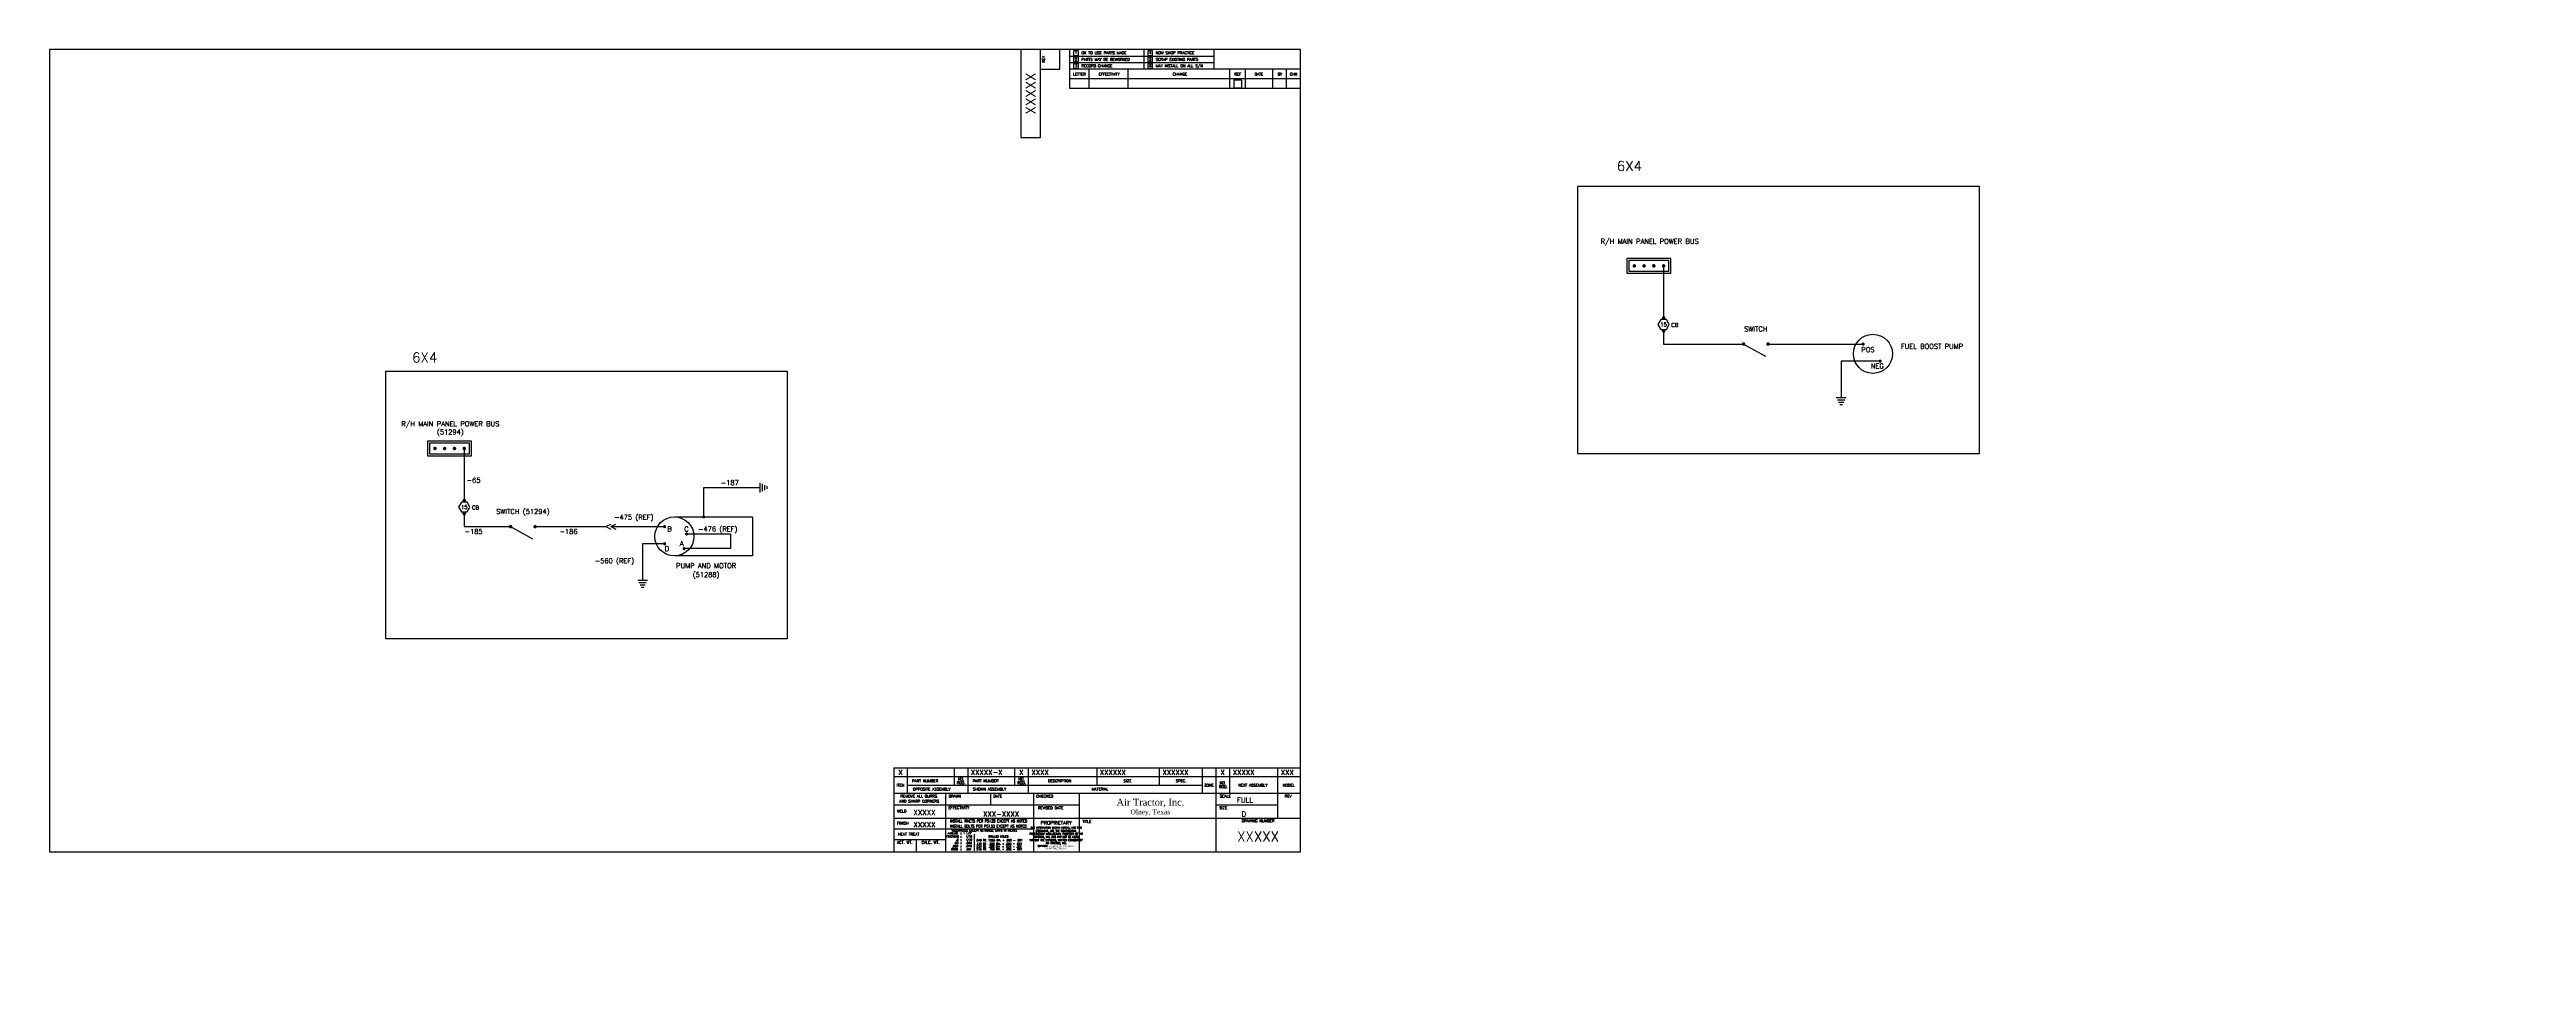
# Model space of a CAD drawing. Extents: x 0 to 63.4, y -2.9 to 20.5.
import ezdxf
from ezdxf.enums import TextEntityAlignment as Align

# ---------------------------------------------------------------- set-up
doc = ezdxf.new("R2010")
doc.units = 0
doc.header["$LTSCALE"] = 0.3
doc.header["$MEASUREMENT"] = 0
for name, color, linetype in [('1', 1, 'CONTINUOUS'), ('60331', 1, 'CONTINUOUS'), ('NOTES', 2, 'CONTINUOUS'), ('TB', 1, 'CONTINUOUS'), ('TB Border', 9, 'CONTINUOUS'), ('W', 11, 'CONTINUOUS')]:
    doc.layers.add(name, color=color, linetype=linetype)
doc.styles.add('050', font='romans', dxfattribs={"height": 0.05})
doc.styles.add('070', font='ROMANS', dxfattribs={"height": 0.07})
doc.styles.add('100', font='ROMANS', dxfattribs={"height": 0.1})
doc.styles.add('130', font='ROMANS', dxfattribs={"height": 0.125})
doc.styles.add('250', font='ROMANS', dxfattribs={"height": 0.25})
doc.styles.add('AT', font='georgia.ttf', dxfattribs={"height": 0.175})
doc.styles.add('ROMANS', font='ROMANS.shx')

# ---------------------------------------------------------------- blocks, each defined once
blk = doc.blocks.new('tbn')
at = {"layer": 'TB', "color": 6}
for p, q in [((-1.17, 0.86), (-1.17, 0)), ((-3.42, 0.585), (-1.17, 0.585)), ((-2.682, 0.452), (-2.682, 0.026))]:
    blk.add_line(p, q, dxfattribs=at)
at = {"layer": 'NOTES', "insert": (-1.142, 0.418), "char_height": 0.078125, "attachment_point": 4, "style": 'ROMANS'}
blk.add_mtext_dynamic_manual_height_columns('\\pxsm0.95,qc;{\\H1.152x;PROPRIETARY\\H0.86806x;\\W0.75;\\P\\H0.64x;\\C41;THE INFORMATION SHOWN HEREIN, AND THIS DOCUMENT, ARE THE CONFIDENTIAL PROPRIETARY INTELLECTUAL PROPERTY OF AIR TRACTOR, INC. AND MAY NOT BE USED WITHOUT THE EXPRESS, WRITTEN CONSENT OF AIR TRACTOR, INC.\\P\\H0.8x;COPYRIGHT \\fArial|b0|i0|c0|p34;\\W1;©\\fMS Shell Dlg|b0|i0|c0|p0;\\W0.75; EFFECTIVE DATE ABOVE\\PBY AIR TRACTOR, INC.}', width=1.11337, gutter_width=0.781, heights=[0], dxfattribs=at)
at = {"layer": 'TB', "color": 6, "style": '070'}
blk.add_text('EFFECTIVITY', height=0.07, dxfattribs=at).set_placement((-3.078, 1.126), align=Align.MIDDLE)
at = {"layer": 'TB', "color": 6, "style": '070', "width": 0.85}
for s, p in [('INSTALL BOLTS PER PS130 EXCEPT AS NOTED', (-2.321, 0.652)), ('INSTALL RIVETS PER PS129 EXCEPT AS NOTED', (-2.312, 0.786))]:
    blk.add_text(s, height=0.07, dxfattribs=at).set_placement(p, align=Align.MIDDLE)
at = {"layer": 'TB', "color": 6, "style": '050'}
for s, width, p in [('FRACTIONS', 0.8, (-3.395, 0.363)), ('1 1/2%%D', 0.9, (-2.959, 0.445)), ('1/16', 0.9, (-2.896, 0.363)), ('1/16', 0.9, (-2.896, 0.282))]:
    blk.add_text(s, height=0.05, dxfattribs=dict(at, width=width)).set_placement(p)
for s, p in [('ANGLES', (-3.357, 0.445)), ('.0000', (-3.292, 0.038)), ('.000', (-3.244, 0.119)), ('.00', (-3.196, 0.2)), ('.0', (-3.149, 0.282)), ('%%P', (-3.043, 0.445)), ('%%P', (-3.043, 0.363)), ('%%P', (-3.043, 0.282)), ('%%P', (-3.043, 0.2)), ('%%P', (-3.043, 0.119)), ('%%P', (-3.043, 0.036)), ('.030', (-2.896, 0.2)), ('.010', (-2.896, 0.119)), ('.001', (-2.896, 0.036)), ('.040 TO .1285 DIA. + .002 - .001', (-2.644, 0.267)), ('.136 TO  .228 DIA. + .003 - .001', (-2.644, 0.178)), ('.234 T0  .500 DIA. + .004 - .001', (-2.644, 0.107)), ('.515 TO  .750 DIA. + .005 - .001', (-2.644, 0.037))]:
    blk.add_text(s, height=0.05, dxfattribs=at).set_placement(p)
for s, p in [('TOLERANCES EXCEPT AS NOTED, UNITS IN INCHES', (-2.426, 0.514)), ('DRILLED HOLES', (-2.064, 0.364))]:
    blk.add_text(s, height=0.05, dxfattribs=at).set_placement(p, align=Align.CENTER)
blk = doc.blocks.new('ATB')
at = {"layer": 'TB', "color": 2, "width": 3.35, "attachment_point": 2, "style": 'AT'}
for s, insert, char_height in [('Air Tractor, Inc.', (-1.675, 0.494), 0.175), ('Olney, Texas', (-1.675, 0.222), 0.125)]:
    blk.add_mtext(s, dxfattribs=dict(at, insert=insert, char_height=char_height))
blk = doc.blocks.new('GR')
at = {"layer": '60331'}
for p, q in [((-0.125, 0), (0.125, 0)), ((-0.095, 0.06), (0.095, 0.06)), ((-0.065, 0.12), (0.065, 0.12)), ((-0.035, 0.18), (0.035, 0.18))]:
    blk.add_line(p, q, dxfattribs=at)
blk = doc.blocks.new('WL')
at = {"layer": '60331'}
for p, q in [((0, 0), (-0.0625, -0.125)), ((0, 0), (0.0625, -0.125)), ((0, -0.125), (-0.0625, -0.25)), ((0, -0.125), (0.0625, -0.25))]:
    blk.add_line(p, q, dxfattribs=at)

msp = doc.modelspace()

# ---------------------------------------------------------------- linework, layer by layer
at = {"layer": '1'}
for p, q in [((43.341, 12.986), (43.903, 12.673)), ((11.797, 8.315), (12.36, 8.003)), ((15.985, 8.565), (17.985, 8.565)), ((17.985, 8.565), (17.985, 7.565)), ((17.985, 7.565), (15.985, 7.565))]:
    msp.add_line(p, q, dxfattribs=at)
for points in [[(40.356, 15.173), (40.356, 14.798), (41.481, 14.798), (41.481, 15.173), (40.356, 15.173)], [(9.672, 10.503), (9.672, 10.128), (10.797, 10.128), (10.797, 10.503), (9.672, 10.503)]]:
    msp.add_lwpolyline(points, dxfattribs=at)
for points in [[(40.406, 15.123), (40.406, 14.848), (41.431, 14.848), (41.431, 15.123)], [(41.221, 13.611), (41.149, 13.486), (41.221, 13.361), (41.365, 13.361), (41.438, 13.486), (41.365, 13.611)], [(9.722, 10.453), (9.722, 10.178), (10.747, 10.178), (10.747, 10.453)], [(10.538, 8.94), (10.466, 8.815), (10.538, 8.69), (10.682, 8.69), (10.754, 8.815), (10.682, 8.94)]]:
    msp.add_lwpolyline(points, close=True, dxfattribs=at)
at = {"layer": '1', "const_width": 0.045}
for points in [[(40.521, 14.986, 1), (40.566, 14.986, 1)], [(40.771, 14.986, 1), (40.816, 14.986, 1)], [(41.021, 14.986, 1), (41.066, 14.986, 1)], [(41.271, 14.986, 1), (41.316, 14.986, 1)], [(41.271, 13.654, -1), (41.316, 13.654, -1)], [(41.271, 13.317, 1), (41.316, 13.317, 1)], [(43.318, 12.986, 1), (43.363, 12.986, 1)], [(43.943, 12.986, 1), (43.988, 12.986, 1)], [(9.837, 10.315, 1), (9.882, 10.315, 1)], [(10.087, 10.315, 1), (10.132, 10.315, 1)], [(10.337, 10.315, 1), (10.382, 10.315, 1)], [(10.587, 10.315, 1), (10.632, 10.315, 1)], [(10.587, 8.984, -1), (10.632, 8.984, -1)], [(10.587, 8.647, 1), (10.632, 8.647, 1)], [(11.775, 8.315, 1), (11.82, 8.315, 1)], [(12.4, 8.315, 1), (12.445, 8.315, 1)]]:
    msp.add_lwpolyline(points, format="xyb", close=True, dxfattribs=at)
at = {"layer": '1'}
for centre in [(46.648, 12.736), (15.985, 8.065)]:
    msp.add_circle(centre, 0.5, dxfattribs=at)
at = {"layer": 'NOTES'}
for p, q in [((39.102, 17.023), (49.368, 17.023)), ((39.102, 10.179), (39.102, 17.023)), ((49.368, 17.023), (49.368, 10.179)), ((8.601, 12.292), (18.867, 12.292)), ((8.601, 5.448), (8.601, 12.292)), ((18.867, 12.292), (18.867, 5.448)), ((49.368, 10.179), (39.102, 10.179)), ((18.867, 5.448), (8.601, 5.448))]:
    msp.add_line(p, q, dxfattribs=at)
at = {"layer": 'NOTES', "const_width": 0.04}
for points in [[(46.378, 12.986, 1), (46.418, 12.986, 1)], [(46.816, 12.548, 1), (46.856, 12.548, 1)], [(15.715, 8.315, 1), (15.755, 8.315, 1)], [(16.715, 8.565, 1), (16.755, 8.565, 1)], [(15.715, 7.878, 1), (15.755, 7.878, 1)], [(16.215, 7.753, 1), (16.255, 7.753, 1)], [(16.277, 8.128, 1), (16.317, 8.128, 1)]]:
    msp.add_lwpolyline(points, format="xyb", close=True, dxfattribs=at)
at = {"layer": 'TB', "color": 9}
for p, q in [((24.849, 20.52), (24.849, 18.27)), ((25.349, 18.27), (25.349, 20.52)), ((25.849, 20.02), (25.849, 20.52)), ((26.099, 19.52), (26.099, 20.52)), ((29.799, 20.02), (29.799, 20.52)), ((25.349, 20.02), (25.849, 20.02)), ((32, 20.02), (26.099, 20.02)), ((24.849, 18.27), (25.349, 18.27)), ((21.599, 2.145), (21.599, 0)), ((29.839, 2.145), (29.839, 0)), ((21.599, 1.5), (32, 1.5)), ((22.919, 1.5), (22.919, 0)), ((26.339, 1.5), (26.339, 0)), ((21.599, 0.86), (32, 0.86))]:
    msp.add_line(p, q, dxfattribs=at)
at = {"layer": 'TB', "color": 6}
for p, q in [((26.099, 20.353), (29.799, 20.353)), ((28, 20.02), (28, 20.52)), ((26.099, 20.187), (29.799, 20.187)), ((32, 19.77), (26.099, 19.77)), ((26.599, 19.52), (26.599, 20.02)), ((27.599, 19.52), (27.599, 20.02)), ((30.2, 19.52), (30.2, 20.02)), ((30.599, 19.52), (30.599, 20.02)), ((31.299, 19.52), (31.299, 20.02)), ((31.649, 19.52), (31.649, 20.02)), ((32, 19.52), (26.099, 19.52)), ((21.599, 2.145), (32, 2.145)), ((21.599, 1.92), (32, 1.92)), ((21.939, 2.145), (21.939, 1.5)), ((23.14, 2.145), (23.14, 1.7)), ((23.489, 2.145), (23.489, 1.5)), ((24.689, 2.145), (24.689, 1.7)), ((25.04, 2.145), (25.04, 1.5)), ((26.79, 2.145), (26.79, 1.7)), ((28.39, 2.145), (28.39, 1.7)), ((29.489, 2.145), (29.489, 1.5)), ((30.189, 2.145), (30.189, 1.5)), ((31.419, 2.145), (31.419, 0.86)), ((21.939, 1.7), (29.489, 1.7)), ((24.069, 1.5), (24.069, 1.2)), ((25.169, 1.5), (25.169, 1.2)), ((21.599, 1.2), (26.339, 1.2)), ((25.169, 1.2), (25.169, 0.86)), ((29.839, 1.2), (31.419, 1.2)), ((21.599, 0.585), (22.919, 0.585)), ((21.599, 0.31), (22.919, 0.31)), ((22.169, 0.31), (22.169, 0))]:
    msp.add_line(p, q, dxfattribs=at)
for points in [[(26.32, 20.49), (26.2, 20.49), (26.2, 20.37), (26.32, 20.37)], [(26.32, 20.323), (26.2, 20.323), (26.2, 20.203), (26.32, 20.203)], [(28.22, 20.49), (28.099, 20.49), (28.099, 20.37), (28.22, 20.37)], [(28.22, 20.323), (28.099, 20.323), (28.099, 20.203), (28.22, 20.203)], [(26.32, 20.157), (26.2, 20.157), (26.2, 20.037), (26.32, 20.037)], [(28.22, 20.157), (28.099, 20.157), (28.099, 20.037), (28.22, 20.037)], [(30.5, 19.74), (30.299, 19.74), (30.299, 19.54), (30.5, 19.54)]]:
    msp.add_lwpolyline(points, close=True, dxfattribs=at)
at = {"layer": 'TB Border', "color": 9}
msp.add_lwpolyline([(32, 0), (32, 20.52), (0, 20.52), (0, 0)], close=True, dxfattribs=at)
at = {"layer": 'W'}
for p, q in [((41.293, 14.986), (41.293, 13.673)), ((41.293, 13.298), (41.293, 12.986)), ((41.293, 12.986), (43.341, 12.986)), ((43.966, 12.986), (46.398, 12.986)), ((10.61, 10.315), (10.61, 9.003)), ((16.735, 9.315), (18.172, 9.315)), ((16.735, 8.565), (16.735, 9.315)), ((10.61, 8.628), (10.61, 8.315)), ((10.61, 8.315), (11.797, 8.315)), ((12.422, 8.315), (14.235, 8.315)), ((14.36, 8.315), (15.735, 8.315))]:
    msp.add_line(p, q, dxfattribs=at)
for points in [[(46.836, 12.548), (45.836, 12.548), (45.836, 11.611)], [(15.735, 7.878), (15.172, 7.878), (15.172, 6.94)], [(16.297, 8.128), (17.422, 8.128), (17.422, 7.753), (16.235, 7.753)]]:
    msp.add_lwpolyline(points, dxfattribs=at)

# ---------------------------------------------------------------- block references
at = {"layer": '1', "rotation": 90}
msp.add_blockref('WL', (14.235, 8.315), dxfattribs=at)
at = {"layer": 'NOTES'}
msp.add_blockref('tbn', (26.339, 0), dxfattribs=at)
at = {"layer": 'TB'}
msp.add_blockref('ATB', (29.839, 0.86), dxfattribs=at)
at = {"layer": 'W'}
for p, rotation in [((45.836, 11.611), 180), ((18.172, 9.315), 270), ((15.172, 6.94), 180)]:
    msp.add_blockref('GR', p, dxfattribs=dict(at, rotation=rotation))

# ---------------------------------------------------------------- texts
at = {"layer": 'NOTES', "color": 11, "style": '250'}
msp.add_text('XXXXX', height=0.25, rotation=90, dxfattribs=at).set_placement((25.099, 19.395), align=Align.MIDDLE)
for s, p in [('6X4', (40.419, 17.539)), ('6X4', (9.598, 12.641)), ('XXXXX', (30.919, 0.39))]:
    msp.add_text(s, height=0.25, dxfattribs=at).set_placement(p, align=Align.MIDDLE)
at = {"layer": 'NOTES'}
for s, height, style, p in [('15', 0.1, '100', (41.293, 13.486)), ('POS', 0.125, '130', (46.523, 12.844)), ('NEG', 0.125, '130', (46.761, 12.423)), ('15', 0.1, '100', (10.61, 8.815)), ('B', 0.125, '130', (15.86, 8.253)), ('C', 0.125, '130', (16.297, 8.253)), ('D', 0.125, '130', (15.797, 7.753)), ('A', 0.125, '130', (16.172, 7.878))]:
    msp.add_text(s, height=height, dxfattribs=dict(at, style=style)).set_placement(p, align=Align.MIDDLE)
at = {"layer": 'NOTES', "style": '100'}
for p in [(41.668, 13.423), (10.985, 8.753)]:
    msp.add_text('CB', height=0.1, dxfattribs=at).set_placement(p, align=Align.RIGHT)
at = {"layer": 'NOTES', "style": '130'}
for s, height, p in [('SWITCH', 0.125, (43.653, 13.31)), ('FUEL BOOST PUMP', 0.125, (48.161, 12.865)), ('SWITCH (51294)', 0.125, (12.11, 8.64)), ('PUMP AND MOTOR', 0.125, (16.797, 7.253)), ('(51288)', 0.125, (16.797, 7.026)), ('X', 0.13, (21.77, 1.968)), ('X', 0.13, (24.864, 1.968)), ('X', 0.13, (30.014, 1.968))]:
    msp.add_text(s, height=height, dxfattribs=at).set_placement(p, align=Align.CENTER)
for s, height, p in [('-65', 0.125, (10.672, 9.44)), ('-187', 0.125, (17.172, 9.378)), ('-185', 0.125, (10.619, 8.128)), ('-186', 0.125, (13.047, 8.128)), ('-475 (REF)', 0.125, (14.444, 8.494)), ('-476 (REF)', 0.125, (16.592, 8.19)), ('-560 (REF)', 0.125, (13.948, 7.378)), ('XXXXX-X', 0.13, (23.57, 1.968)), ('XXXX', 0.13, (25.119, 1.968)), ('XXXXXX', 0.13, (26.869, 1.968)), ('XXXXXX', 0.13, (28.47, 1.968)), ('XXXXX', 0.13, (30.27, 1.968)), ('XXX', 0.13, (31.5, 1.968)), ('FULL', 0.13, (30.376, 1.26)), ('XXXXX', 0.13, (22.106, 0.938)), ('XXXXX', 0.13, (22.106, 0.628)), ('XXX-XXXX', 0.13, (23.884, 0.9)), ('D', 0.13, (30.496, 0.898))]:
    msp.add_text(s, height=height, dxfattribs=at).set_placement(p)
at = {"layer": 'NOTES', "char_height": 0.125, "width": 3.45867, "attachment_point": 2, "style": '130'}
for s, insert in [('R/H MAIN PANEL POWER BUS', (40.937, 15.678)), ('R/H MAIN PANEL POWER BUS\\P(51294)', (10.254, 11.008))]:
    msp.add_mtext(s, dxfattribs=dict(at, insert=insert))
at = {"layer": 'TB', "color": 6, "style": '070'}
msp.add_text('REV', height=0.07, rotation=90, dxfattribs=at).set_placement((25.43, 20.27), align=Align.MIDDLE)
for s, p in [('2', (26.229, 20.233)), ('1', (26.229, 20.4)), ('OK TO USE PARTS MADE', (26.399, 20.4)), ('PARTS MAY BE REWORKED', (26.399, 20.233)), ('4', (28.13, 20.4)), ('5', (28.13, 20.233)), ('SCRAP EXISTING PARTS', (28.299, 20.233)), ('NOW SHOP PRACTICE', (28.299, 20.4)), ('3', (26.229, 20.067)), ('RECORD CHANGE', (26.399, 20.067)), ('6', (28.13, 20.067)), ('MAY INSTALL ON ALL S/N', (28.299, 20.067))]:
    msp.add_text(s, height=0.07, dxfattribs=at).set_placement(p)
for s, p in [('LETTER', (26.349, 19.89)), ('EFFECTIVITY', (27.11, 19.89)), ('CHANGE', (28.919, 19.89)), ('REF', (30.399, 19.89)), ('DATE', (30.939, 19.89)), ('BY', (31.479, 19.89)), ('CHK', (31.829, 19.89)), ('ITEM', (21.77, 1.7)), ('AND SHARP CORNERS', (22.25, 1.29)), ('REMOVE ALL BURRS', (22.239, 1.42)), ('PART NUMBER', (22.399, 1.81)), ('OPPOSITE ASSEMBLY', (22.57, 1.6)), ('DRAWN', (23.16, 1.42)), ('RQD.', (23.32, 1.76)), ('NO.', (23.32, 1.86)), ('PART NUMBER', (23.95, 1.81)), ('SHOWN ASSEMBLY', (24.049, 1.6)), ('DATE', (24.259, 1.42)), ('RQD.', (24.869, 1.76)), ('NO.', (24.869, 1.86)), ('CHECKED', (25.459, 1.42)), ('DESCRIPTION', (25.84, 1.81)), ('MATERIAL', (26.875, 1.6)), ('SIZE', (27.579, 1.81)), ('SPEC.', (28.95, 1.81)), ('ZONE', (29.66, 1.7)), ('RQD.', (30.029, 1.66)), ('SCALE', (30.079, 1.42)), ('NO.', (30.019, 1.76)), ('NEXT ASSEMBLY ', (30.809, 1.7)), ('MODEL', (31.7, 1.7)), ('REV', (31.689, 1.42)), ('WELD', (21.799, 1.04)), ('FINISH', (21.829, 0.73)), ('REVISED DATE', (25.611, 1.12)), ('TITLE', (26.54, 0.77)), ('SIZE', (30.029, 1.12)), ('DRAWING NUMBER', (30.919, 0.79)), ('ACT. WT.', (21.88, 0.24)), ('HEAT TREAT', (21.98, 0.45)), ('CALC. WT.', (22.54, 0.24))]:
    msp.add_text(s, height=0.07, dxfattribs=at).set_placement(p, align=Align.MIDDLE)

doc.saveas('drawing.dxf')
